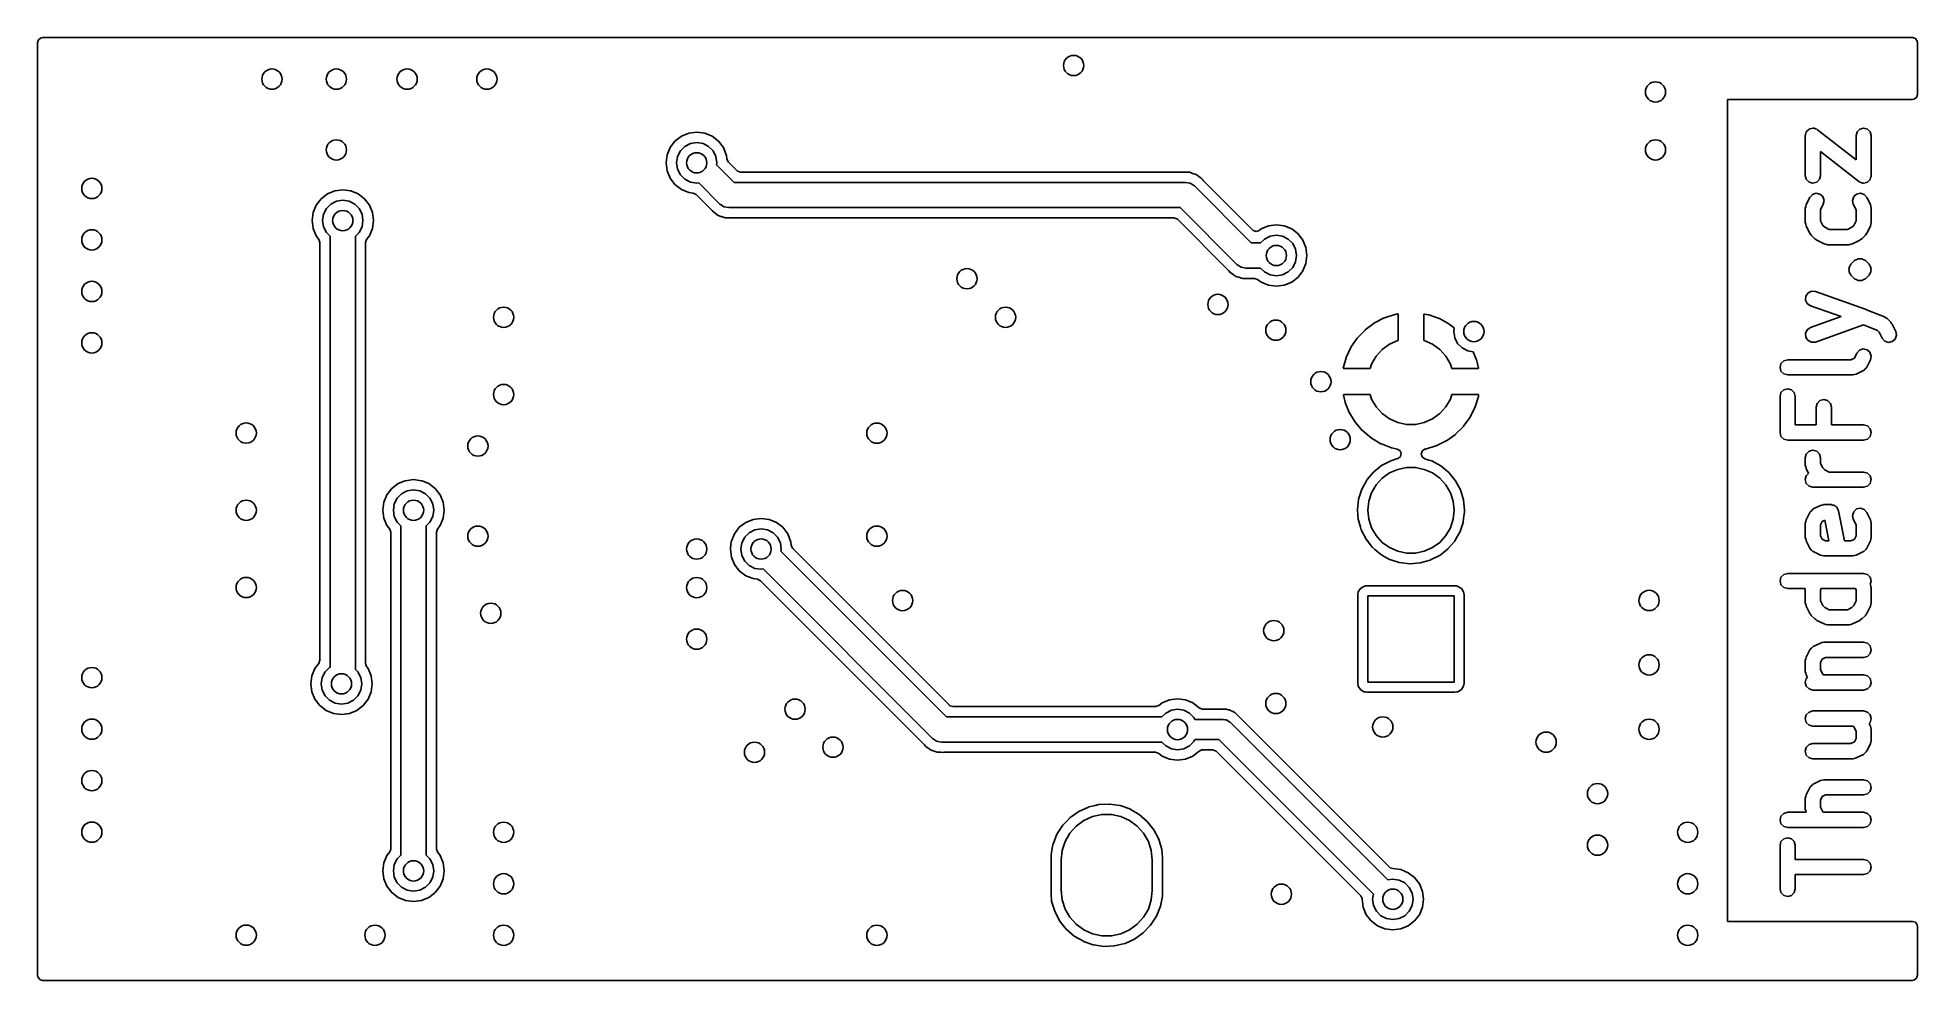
# Model space of a CAD drawing. Extents: x -0.61 to 0.85, y -0.19 to 0.55.
import ezdxf

# ---------------------------------------------------------------- set-up
doc = ezdxf.new("R2010")
doc.units = 0
doc.header["$MEASUREMENT"] = 0
doc.layers.add('BLACK', color=7, linetype='CONTINUOUS')

msp = doc.modelspace()

# ---------------------------------------------------------------- linework, layer by layer
at = {"layer": 'BLACK', "linetype": 'CONTINUOUS'}
for p, q in [((-0.6121, 0.5433), (-0.6114, 0.5456)), ((-0.6121, -0.1811), (-0.6121, 0.5433)), ((-0.6114, 0.5456), (-0.6094, 0.5471)), ((-0.6094, 0.5471), (-0.6082, 0.5472)), ((-0.6082, 0.5472), (0.8446, 0.5472)), ((0.8446, 0.5472), (0.8469, 0.5465)), ((0.8469, 0.5465), (0.8483, 0.5445)), ((0.8483, 0.5445), (0.8485, 0.5433)), ((0.8485, 0.5433), (0.8485, 0.5031)), ((0.8446, 0.4992), (0.701, 0.4992)), ((0.701, 0.4992), (0.701, -0.1392)), ((0.8458, 0.4994), (0.8446, 0.4992)), ((0.8478, 0.5008), (0.8458, 0.4994)), ((0.8485, 0.5031), (0.8478, 0.5008)), ((-0.1119, 0.4707), (-0.1169, 0.4669)), ((-0.1062, 0.473), (-0.1119, 0.4707)), ((-0.1, 0.4738), (-0.1062, 0.473)), ((-0.0938, 0.473), (-0.1, 0.4738)), ((-0.0881, 0.4707), (-0.0938, 0.473)), ((-0.0831, 0.4669), (-0.0881, 0.4707)), ((0.7614, 0.4711), (0.7616, 0.4715)), ((0.7614, 0.4401), (0.7614, 0.4711)), ((0.7615, 0.4719), (0.7619, 0.4729)), ((0.7616, 0.4715), (0.7615, 0.4719)), ((0.7619, 0.4729), (0.7622, 0.474)), ((0.7622, 0.474), (0.7625, 0.4743)), ((0.7625, 0.4743), (0.7627, 0.4747)), ((0.7627, 0.4747), (0.7636, 0.4754)), ((0.7636, 0.4754), (0.7644, 0.4762)), ((0.7644, 0.4762), (0.7648, 0.4763)), ((0.7648, 0.4763), (0.7651, 0.4765)), ((0.7651, 0.4765), (0.7663, 0.4767)), ((0.7663, 0.4767), (0.7673, 0.477)), ((0.7673, 0.477), (0.7678, 0.4769)), ((0.7678, 0.4769), (0.7682, 0.4769)), ((0.7682, 0.4769), (0.7692, 0.4765)), ((0.7692, 0.4765), (0.7703, 0.4762)), ((0.7703, 0.4762), (0.7706, 0.4759)), ((0.7706, 0.4759), (0.771, 0.4757)), ((0.771, 0.4757), (0.8008, 0.4523)), ((0.8008, 0.4711), (0.8016, 0.474)), ((0.8008, 0.4523), (0.8008, 0.4711)), ((0.8016, 0.474), (0.8038, 0.4762)), ((0.8038, 0.4762), (0.8067, 0.477)), ((0.8067, 0.477), (0.8097, 0.4762)), ((0.8097, 0.4762), (0.8118, 0.474)), ((0.8118, 0.474), (0.8126, 0.4711)), ((0.8126, 0.4711), (0.8126, 0.4401)), ((-0.123, 0.4562), (-0.1238, 0.45)), ((-0.1207, 0.4619), (-0.123, 0.4562)), ((-0.1169, 0.4669), (-0.1207, 0.4619)), ((-0.1157, 0.45), (-0.115, 0.4549)), ((-0.115, 0.4549), (-0.1127, 0.4593)), ((-0.1127, 0.4593), (-0.1093, 0.4627)), ((-0.1093, 0.4627), (-0.1049, 0.465)), ((-0.1049, 0.465), (-0.1, 0.4657)), ((-0.1, 0.4657), (-0.0951, 0.465)), ((-0.0951, 0.465), (-0.0907, 0.4627)), ((-0.0907, 0.4627), (-0.0873, 0.4593)), ((-0.0873, 0.4593), (-0.085, 0.4549)), ((-0.085, 0.4549), (-0.0843, 0.45)), ((-0.0793, 0.4619), (-0.0831, 0.4669)), ((-0.077, 0.4562), (-0.0793, 0.4619)), ((-0.0769, 0.4559), (-0.077, 0.4562)), ((-0.0765, 0.4527), (-0.0769, 0.4559)), ((0.8031, 0.4355), (0.7733, 0.4589)), ((0.7733, 0.4589), (0.7733, 0.4401)), ((-0.1238, 0.45), (-0.123, 0.4438)), ((-0.123, 0.4438), (-0.1207, 0.4381)), ((-0.115, 0.4451), (-0.1157, 0.45)), ((-0.1127, 0.4407), (-0.115, 0.4451)), ((-0.1093, 0.4373), (-0.1127, 0.4407)), ((-0.0843, 0.45), (-0.0845, 0.4484)), ((-0.0845, 0.4484), (-0.0709, 0.4348)), ((-0.0754, 0.4505), (-0.0765, 0.4527)), ((-0.0688, 0.4439), (-0.0754, 0.4505)), ((-0.0683, 0.4435), (-0.0688, 0.4439)), ((-0.066, 0.4427), (-0.0683, 0.4435)), ((0.2771, 0.4427), (-0.066, 0.4427)), ((0.2775, 0.4428), (0.2771, 0.4427)), ((0.2778, 0.4428), (0.2775, 0.4428)), ((0.278, 0.4428), (0.2778, 0.4428)), ((0.28, 0.4427), (0.278, 0.4428)), ((0.278, 0.4428), (0.278, 0.4428)), ((0.2802, 0.4427), (0.28, 0.4427)), ((0.2823, 0.4427), (0.2802, 0.4427)), ((0.2825, 0.4427), (0.2823, 0.4427)), ((0.2827, 0.4426), (0.2825, 0.4427)), ((0.2828, 0.4426), (0.2827, 0.4426)), ((0.2831, 0.4426), (0.2828, 0.4426)), ((0.2853, 0.4418), (0.2831, 0.4426)), ((0.2854, 0.4418), (0.2853, 0.4418)), ((0.2865, 0.4414), (0.2854, 0.4418)), ((0.2873, 0.4412), (0.2865, 0.4414)), ((0.2876, 0.4411), (0.2873, 0.4412)), ((0.2873, 0.4412), (0.2873, 0.4412)), ((0.2878, 0.4409), (0.2876, 0.4411)), ((0.2881, 0.4409), (0.2878, 0.4409)), ((0.2884, 0.4407), (0.2881, 0.4409)), ((0.29, 0.4395), (0.2884, 0.4407)), ((0.2884, 0.4407), (0.2884, 0.4407)), ((0.2901, 0.4394), (0.29, 0.4395)), ((0.292, 0.4381), (0.2901, 0.4394)), ((0.7622, 0.4372), (0.7614, 0.4401)), ((0.7733, 0.4401), (0.7725, 0.4372)), ((0.8121, 0.4383), (0.8118, 0.4372)), ((0.8126, 0.4393), (0.8121, 0.4383)), ((0.8126, 0.4401), (0.8125, 0.4397)), ((0.8125, 0.4397), (0.8126, 0.4393)), ((-0.3869, 0.4258), (-0.3919, 0.422)), ((-0.3812, 0.4281), (-0.3869, 0.4258)), ((-0.375, 0.429), (-0.3812, 0.4281)), ((-0.3688, 0.4281), (-0.375, 0.429)), ((-0.3631, 0.4258), (-0.3688, 0.4281)), ((-0.3581, 0.422), (-0.3631, 0.4258)), ((-0.1207, 0.4381), (-0.1169, 0.4331)), ((-0.1169, 0.4331), (-0.1119, 0.4293)), ((-0.1119, 0.4293), (-0.1062, 0.427)), ((-0.1049, 0.435), (-0.1093, 0.4373)), ((-0.1062, 0.427), (-0.1027, 0.4265)), ((-0.1, 0.4343), (-0.1049, 0.435)), ((-0.1027, 0.4265), (-0.1005, 0.4254)), ((-0.1005, 0.4254), (-0.0884, 0.4134)), ((-0.0984, 0.4345), (-0.1, 0.4343)), ((-0.082, 0.418), (-0.0984, 0.4345)), ((-0.0709, 0.4348), (0.2797, 0.4348)), ((0.2797, 0.4348), (0.2835, 0.4341)), ((0.2835, 0.4341), (0.2867, 0.432)), ((0.2867, 0.432), (0.3308, 0.3878)), ((0.2922, 0.4378), (0.292, 0.4381)), ((0.2929, 0.437), (0.2922, 0.4378)), ((0.2932, 0.4366), (0.2929, 0.437)), ((0.3319, 0.3979), (0.2932, 0.4366)), ((0.7644, 0.435), (0.7622, 0.4372)), ((0.7673, 0.4342), (0.7644, 0.435)), ((0.7649, 0.4231), (0.7669, 0.4254)), ((0.7669, 0.4254), (0.7698, 0.4263)), ((0.7703, 0.435), (0.7673, 0.4342)), ((0.7698, 0.4263), (0.7728, 0.4257)), ((0.7725, 0.4372), (0.7703, 0.435)), ((0.7728, 0.4257), (0.7751, 0.4237)), ((0.7751, 0.4237), (0.7761, 0.4208)), ((0.798, 0.4208), (0.799, 0.4237)), ((0.799, 0.4237), (0.8013, 0.4257)), ((0.8013, 0.4257), (0.8043, 0.4263)), ((0.8035, 0.4353), (0.8031, 0.4355)), ((0.8038, 0.435), (0.8035, 0.4353)), ((0.8048, 0.4347), (0.8038, 0.435)), ((0.8043, 0.4263), (0.8072, 0.4254)), ((0.8059, 0.4343), (0.8048, 0.4347)), ((0.8063, 0.4343), (0.8059, 0.4343)), ((0.8067, 0.4342), (0.8063, 0.4343)), ((0.8078, 0.4345), (0.8067, 0.4342)), ((0.8072, 0.4254), (0.8092, 0.4231)), ((0.8089, 0.4346), (0.8078, 0.4345)), ((0.8093, 0.4349), (0.8089, 0.4346)), ((0.8097, 0.435), (0.8093, 0.4349)), ((0.8105, 0.4358), (0.8097, 0.435)), ((0.8114, 0.4365), (0.8105, 0.4358)), ((0.8115, 0.4369), (0.8114, 0.4365)), ((0.8118, 0.4372), (0.8115, 0.4369)), ((-0.398, 0.4113), (-0.3988, 0.4051)), ((-0.3957, 0.417), (-0.398, 0.4113)), ((-0.3919, 0.422), (-0.3957, 0.417)), ((-0.3907, 0.4051), (-0.39, 0.41)), ((-0.39, 0.41), (-0.3877, 0.4144)), ((-0.3877, 0.4144), (-0.3843, 0.4179)), ((-0.3843, 0.4179), (-0.3799, 0.4201)), ((-0.3799, 0.4201), (-0.375, 0.4209)), ((-0.375, 0.4209), (-0.3701, 0.4201)), ((-0.3701, 0.4201), (-0.3657, 0.4179)), ((-0.3657, 0.4179), (-0.3623, 0.4144)), ((-0.3623, 0.4144), (-0.36, 0.41)), ((-0.36, 0.41), (-0.3593, 0.4051)), ((-0.3543, 0.417), (-0.3581, 0.422)), ((-0.352, 0.4113), (-0.3543, 0.417)), ((-0.3512, 0.4051), (-0.352, 0.4113)), ((-0.0884, 0.4134), (-0.0881, 0.413)), ((-0.0881, 0.413), (-0.0873, 0.4119)), ((-0.0873, 0.4119), (-0.087, 0.4118)), ((-0.087, 0.4118), (-0.087, 0.4118)), ((-0.087, 0.4118), (-0.0854, 0.4106)), ((-0.0854, 0.4106), (-0.0853, 0.4105)), ((-0.0853, 0.4105), (-0.0834, 0.4091)), ((-0.0834, 0.4091), (-0.0831, 0.4091)), ((-0.0831, 0.4091), (-0.0829, 0.4089)), ((-0.081, 0.4174), (-0.082, 0.418)), ((-0.082, 0.418), (-0.082, 0.418)), ((-0.0788, 0.4159), (-0.081, 0.4174)), ((-0.075, 0.4152), (-0.0788, 0.4159)), ((0.2756, 0.4152), (-0.075, 0.4152)), ((-0.075, 0.4152), (-0.075, 0.4152)), ((0.3198, 0.371), (0.2756, 0.4152)), ((0.7614, 0.4148), (0.7618, 0.4161)), ((0.7614, 0.4036), (0.7614, 0.4148)), ((0.7618, 0.4161), (0.7621, 0.4175)), ((0.7621, 0.4175), (0.7649, 0.4231)), ((0.7754, 0.4178), (0.7733, 0.4134)), ((0.7733, 0.4134), (0.7733, 0.405)), ((0.7761, 0.4208), (0.7754, 0.4178)), ((0.7986, 0.4178), (0.798, 0.4208)), ((0.8008, 0.4134), (0.7986, 0.4178)), ((0.8008, 0.405), (0.8008, 0.4134)), ((0.8092, 0.4231), (0.812, 0.4175)), ((0.812, 0.4175), (0.8123, 0.4161)), ((0.8123, 0.4161), (0.8126, 0.4148)), ((0.8126, 0.4148), (0.8126, 0.4036)), ((-0.3988, 0.4051), (-0.398, 0.3989)), ((-0.398, 0.3989), (-0.3957, 0.3932)), ((-0.39, 0.4002), (-0.3907, 0.4051)), ((-0.3877, 0.3959), (-0.39, 0.4002)), ((-0.3848, 0.393), (-0.3877, 0.3959)), ((-0.3623, 0.3959), (-0.3652, 0.393)), ((-0.36, 0.4002), (-0.3623, 0.3959)), ((-0.3593, 0.4051), (-0.36, 0.4002)), ((-0.3543, 0.3932), (-0.352, 0.3989)), ((-0.352, 0.3989), (-0.3512, 0.4051)), ((-0.0829, 0.4089), (-0.0826, 0.4088)), ((-0.0826, 0.4088), (-0.0826, 0.4088)), ((-0.0826, 0.4088), (-0.0814, 0.4084)), ((-0.0814, 0.4084), (-0.0807, 0.4082)), ((-0.0807, 0.4082), (-0.0806, 0.4082)), ((-0.0806, 0.4082), (-0.0786, 0.4075)), ((-0.0786, 0.4075), (-0.0786, 0.4075)), ((-0.0786, 0.4075), (-0.0784, 0.4074)), ((-0.0784, 0.4074), (-0.0781, 0.4074)), ((-0.0781, 0.4074), (-0.078, 0.4074)), ((-0.078, 0.4074), (-0.0778, 0.4073)), ((-0.0778, 0.4073), (-0.0775, 0.4073)), ((-0.0775, 0.4073), (-0.0755, 0.4073)), ((-0.0755, 0.4073), (-0.0753, 0.4073)), ((-0.0753, 0.4073), (-0.073, 0.4072)), ((-0.073, 0.4072), (-0.0728, 0.4072)), ((-0.0728, 0.4072), (-0.0724, 0.4073)), ((-0.0724, 0.4073), (0.2708, 0.4073)), ((0.2708, 0.4073), (0.2731, 0.4065)), ((0.2731, 0.4065), (0.2735, 0.4061)), ((0.2735, 0.4061), (0.3133, 0.3663)), ((0.3325, 0.3974), (0.3319, 0.3979)), ((0.3348, 0.3967), (0.3325, 0.3974)), ((0.3371, 0.3975), (0.3348, 0.3967)), ((0.3383, 0.3984), (0.3371, 0.3975)), ((0.3385, 0.3986), (0.3383, 0.3984)), ((0.3383, 0.3984), (0.3383, 0.3984)), ((0.3442, 0.401), (0.3385, 0.3986)), ((0.3504, 0.4018), (0.3442, 0.401)), ((0.3566, 0.401), (0.3504, 0.4018)), ((0.3623, 0.3986), (0.3566, 0.401)), ((0.3673, 0.3948), (0.3623, 0.3986)), ((0.371, 0.3899), (0.3673, 0.3948)), ((0.7618, 0.4023), (0.7614, 0.4036)), ((0.7621, 0.4009), (0.7618, 0.4023)), ((0.7649, 0.3953), (0.7621, 0.4009)), ((0.7655, 0.3946), (0.7649, 0.3953)), ((0.766, 0.3938), (0.7655, 0.3946)), ((0.7733, 0.405), (0.775, 0.4014)), ((0.775, 0.4014), (0.7765, 0.4)), ((0.7765, 0.4), (0.78, 0.3982)), ((0.78, 0.3982), (0.7941, 0.3982)), ((0.7941, 0.3982), (0.7976, 0.4)), ((0.7976, 0.4), (0.7991, 0.4014)), ((0.7991, 0.4014), (0.8008, 0.405)), ((0.8086, 0.3946), (0.8081, 0.3938)), ((0.8092, 0.3953), (0.8086, 0.3946)), ((0.812, 0.4009), (0.8092, 0.3953)), ((0.8123, 0.4023), (0.812, 0.4009)), ((0.8126, 0.4036), (0.8123, 0.4023)), ((-0.3957, 0.3932), (-0.3955, 0.393)), ((-0.3955, 0.393), (-0.3935, 0.3904)), ((-0.3935, 0.3904), (-0.3927, 0.3881)), ((-0.3927, 0.3881), (-0.3927, 0.0636)), ((-0.3848, 0.0582), (-0.3848, 0.393)), ((-0.3652, 0.393), (-0.3652, 0.0564)), ((-0.3573, 0.3881), (-0.3565, 0.3904)), ((-0.3573, 0.061), (-0.3573, 0.3881)), ((-0.3565, 0.3904), (-0.3545, 0.393)), ((-0.3545, 0.393), (-0.3543, 0.3932)), ((0.3308, 0.3878), (0.3382, 0.3878)), ((0.3382, 0.3878), (0.3411, 0.3907)), ((0.3411, 0.3907), (0.3455, 0.3929)), ((0.3455, 0.3929), (0.3504, 0.3937)), ((0.3504, 0.3937), (0.3553, 0.3929)), ((0.3553, 0.3929), (0.3597, 0.3907)), ((0.3597, 0.3907), (0.3631, 0.3872)), ((0.3631, 0.3872), (0.3654, 0.3828)), ((0.3654, 0.3828), (0.3661, 0.378)), ((0.3734, 0.3841), (0.371, 0.3899)), ((0.3742, 0.378), (0.3734, 0.3841)), ((0.7688, 0.391), (0.766, 0.3938)), ((0.7696, 0.3905), (0.7688, 0.391)), ((0.7703, 0.3898), (0.7696, 0.3905)), ((0.776, 0.387), (0.7703, 0.3898)), ((0.7773, 0.3868), (0.776, 0.387)), ((0.7786, 0.3864), (0.7773, 0.3868)), ((0.7955, 0.3864), (0.7786, 0.3864)), ((0.7968, 0.3868), (0.7955, 0.3864)), ((0.7981, 0.387), (0.7968, 0.3868)), ((0.8037, 0.3898), (0.7981, 0.387)), ((0.8044, 0.3905), (0.8037, 0.3898)), ((0.8053, 0.391), (0.8044, 0.3905)), ((0.8081, 0.3938), (0.8053, 0.391)), ((0.3133, 0.3663), (0.3136, 0.366)), ((0.3136, 0.366), (0.3145, 0.3649)), ((0.323, 0.3689), (0.3198, 0.371)), ((0.3268, 0.3681), (0.323, 0.3689)), ((0.3382, 0.3681), (0.3268, 0.3681)), ((0.3411, 0.3652), (0.3382, 0.3681)), ((0.3455, 0.363), (0.3411, 0.3652)), ((0.3597, 0.3652), (0.3553, 0.363)), ((0.3631, 0.3687), (0.3597, 0.3652)), ((0.3654, 0.3731), (0.3631, 0.3687)), ((0.3661, 0.378), (0.3654, 0.3731)), ((0.3673, 0.3611), (0.371, 0.366)), ((0.371, 0.366), (0.3734, 0.3718)), ((0.3734, 0.3718), (0.3742, 0.378)), ((0.7952, 0.367), (0.7954, 0.3678)), ((0.7954, 0.3663), (0.7952, 0.367)), ((0.7954, 0.3685), (0.7958, 0.3692)), ((0.7954, 0.3678), (0.7954, 0.3685)), ((0.7954, 0.3655), (0.7954, 0.3663)), ((0.7956, 0.3651), (0.7954, 0.3655)), ((0.7958, 0.3692), (0.796, 0.37)), ((0.796, 0.37), (0.7965, 0.3705)), ((0.7965, 0.3705), (0.7969, 0.3712)), ((0.7969, 0.3712), (0.7997, 0.374)), ((0.7997, 0.374), (0.8014, 0.375)), ((0.7997, 0.374), (0.7997, 0.374)), ((0.7997, 0.374), (0.7997, 0.374)), ((0.8014, 0.375), (0.8024, 0.3755)), ((0.8024, 0.3755), (0.8054, 0.3755)), ((0.8054, 0.3755), (0.807, 0.3746)), ((0.807, 0.3746), (0.8081, 0.374)), ((0.8081, 0.374), (0.8081, 0.374)), ((0.8081, 0.374), (0.8081, 0.374)), ((0.8081, 0.374), (0.8109, 0.3712)), ((0.8109, 0.3712), (0.8113, 0.3705)), ((0.8113, 0.3705), (0.8118, 0.37)), ((0.8118, 0.37), (0.812, 0.3692)), ((0.812, 0.3692), (0.8124, 0.3685)), ((0.8124, 0.3655), (0.8122, 0.3651)), ((0.8124, 0.3685), (0.8124, 0.3678)), ((0.8124, 0.3678), (0.8126, 0.367)), ((0.8126, 0.367), (0.8124, 0.3663)), ((0.8124, 0.3663), (0.8124, 0.3655)), ((0.3145, 0.3649), (0.3147, 0.3647)), ((0.3147, 0.3647), (0.3164, 0.3636)), ((0.3164, 0.3636), (0.3165, 0.3635)), ((0.3165, 0.3635), (0.3181, 0.3623)), ((0.3181, 0.3623), (0.3181, 0.3623)), ((0.3181, 0.3623), (0.3184, 0.3621)), ((0.3184, 0.3621), (0.3186, 0.362)), ((0.3186, 0.362), (0.3189, 0.3618)), ((0.3189, 0.3618), (0.3192, 0.3618)), ((0.3192, 0.3618), (0.3192, 0.3618)), ((0.3192, 0.3618), (0.32, 0.3615)), ((0.32, 0.3615), (0.3211, 0.3611)), ((0.3211, 0.3611), (0.3212, 0.3611)), ((0.3212, 0.3611), (0.3234, 0.3603)), ((0.3234, 0.3603), (0.3236, 0.3603)), ((0.3236, 0.3603), (0.3238, 0.3603)), ((0.3238, 0.3603), (0.324, 0.3602)), ((0.324, 0.3602), (0.3242, 0.3602)), ((0.3242, 0.3602), (0.3263, 0.3602)), ((0.3263, 0.3602), (0.3265, 0.3602)), ((0.3265, 0.3602), (0.3287, 0.3601)), ((0.3287, 0.3601), (0.329, 0.3602)), ((0.329, 0.3602), (0.3294, 0.3602)), ((0.3294, 0.3602), (0.3333, 0.3602)), ((0.3333, 0.3602), (0.3357, 0.3594)), ((0.3357, 0.3594), (0.3385, 0.3573)), ((0.3385, 0.3573), (0.3442, 0.3549)), ((0.3442, 0.3549), (0.3504, 0.3541)), ((0.3504, 0.3622), (0.3455, 0.363)), ((0.3553, 0.363), (0.3504, 0.3622)), ((0.3504, 0.3541), (0.3566, 0.3549)), ((0.3566, 0.3549), (0.3623, 0.3573)), ((0.3623, 0.3573), (0.3673, 0.3611)), ((0.7958, 0.3648), (0.7956, 0.3651)), ((0.796, 0.3641), (0.7958, 0.3648)), ((0.7965, 0.3635), (0.796, 0.3641)), ((0.7969, 0.3628), (0.7965, 0.3635)), ((0.7997, 0.36), (0.7969, 0.3628)), ((0.8008, 0.3594), (0.7997, 0.36)), ((0.8024, 0.3585), (0.8008, 0.3594)), ((0.8054, 0.3585), (0.8024, 0.3585)), ((0.808, 0.36), (0.8054, 0.3585)), ((0.8081, 0.36), (0.808, 0.36)), ((0.8109, 0.3628), (0.8081, 0.36)), ((0.8113, 0.3635), (0.8109, 0.3628)), ((0.8109, 0.3628), (0.8109, 0.3628)), ((0.8118, 0.3641), (0.8113, 0.3635)), ((0.812, 0.3648), (0.8118, 0.3641)), ((0.8122, 0.3651), (0.812, 0.3648)), ((0.7615, 0.3434), (0.7618, 0.3465)), ((0.7628, 0.3407), (0.7615, 0.3434)), ((0.7618, 0.3465), (0.7635, 0.349)), ((0.7654, 0.3389), (0.7628, 0.3407)), ((0.7635, 0.349), (0.7663, 0.3503)), ((0.7892, 0.3305), (0.7654, 0.3389)), ((0.7663, 0.3503), (0.7693, 0.3501)), ((0.7693, 0.3501), (0.8087, 0.336)), ((0.8087, 0.336), (0.8088, 0.3359)), ((0.8088, 0.3359), (0.8089, 0.3359)), ((0.4263, 0.3254), (0.4195, 0.3203)), ((0.4266, 0.3256), (0.4263, 0.3254)), ((0.4341, 0.3295), (0.4266, 0.3256)), ((0.4344, 0.3296), (0.4341, 0.3295)), ((0.4424, 0.3323), (0.4344, 0.3296)), ((0.4427, 0.3323), (0.4424, 0.3323)), ((0.4445, 0.3326), (0.4427, 0.3323)), ((0.4448, 0.3326), (0.4445, 0.3326)), ((0.445, 0.3321), (0.4448, 0.3326)), ((0.4448, 0.3326), (0.4448, 0.3326)), ((0.445, 0.312), (0.445, 0.3321)), ((0.4651, 0.3324), (0.465, 0.3322)), ((0.465, 0.3322), (0.465, 0.312)), ((0.4651, 0.3325), (0.4651, 0.3324)), ((0.4656, 0.3325), (0.4651, 0.3325)), ((0.4685, 0.332), (0.4656, 0.3325)), ((0.4689, 0.3319), (0.4685, 0.332)), ((0.4768, 0.3291), (0.4689, 0.3319)), ((0.4771, 0.329), (0.4768, 0.3291)), ((0.4845, 0.3249), (0.4771, 0.329)), ((0.4848, 0.3247), (0.4845, 0.3249)), ((0.4886, 0.3217), (0.4848, 0.3247)), ((0.4882, 0.3189), (0.4886, 0.3217)), ((0.7628, 0.3202), (0.7654, 0.322)), ((0.7654, 0.322), (0.7892, 0.3305)), ((0.8066, 0.3241), (0.7693, 0.3108)), ((0.8175, 0.3198), (0.8066, 0.3241)), ((0.8089, 0.3359), (0.823, 0.3303)), ((0.823, 0.3303), (0.8239, 0.3296)), ((0.8239, 0.3296), (0.825, 0.329)), ((0.825, 0.329), (0.8278, 0.3262)), ((0.8278, 0.3262), (0.8282, 0.3254)), ((0.8282, 0.3254), (0.8289, 0.3247)), ((0.8289, 0.3247), (0.8317, 0.319)), ((0.4084, 0.3067), (0.4083, 0.3065)), ((0.4132, 0.3137), (0.4084, 0.3067)), ((0.4134, 0.314), (0.4132, 0.3137)), ((0.4193, 0.3201), (0.4134, 0.314)), ((0.4195, 0.3203), (0.4193, 0.3201)), ((0.4326, 0.305), (0.4383, 0.3091)), ((0.4383, 0.3091), (0.4447, 0.3119)), ((0.4447, 0.3119), (0.445, 0.312)), ((0.465, 0.312), (0.4653, 0.3119)), ((0.4653, 0.3119), (0.4717, 0.3091)), ((0.4717, 0.3091), (0.4774, 0.305)), ((0.489, 0.314), (0.4882, 0.3189)), ((0.4912, 0.3096), (0.489, 0.314)), ((0.4947, 0.3062), (0.4912, 0.3096)), ((0.7615, 0.3175), (0.7628, 0.3202)), ((0.7618, 0.3144), (0.7615, 0.3175)), ((0.7635, 0.3119), (0.7618, 0.3144)), ((0.7663, 0.3106), (0.7635, 0.3119)), ((0.7693, 0.3108), (0.7663, 0.3106)), ((0.8187, 0.3185), (0.8175, 0.3198)), ((0.8211, 0.3137), (0.8187, 0.3185)), ((0.8231, 0.3115), (0.8211, 0.3137)), ((0.826, 0.3105), (0.8231, 0.3115)), ((0.829, 0.3111), (0.826, 0.3105)), ((0.8313, 0.3131), (0.829, 0.3111)), ((0.8323, 0.316), (0.8313, 0.3131)), ((0.8317, 0.319), (0.8323, 0.316)), ((0.4046, 0.2985), (0.4024, 0.2905)), ((0.4047, 0.2988), (0.4046, 0.2985)), ((0.4083, 0.3065), (0.4047, 0.2988)), ((0.4233, 0.2901), (0.4244, 0.2937)), ((0.4244, 0.2937), (0.4279, 0.2998)), ((0.4279, 0.2998), (0.4326, 0.305)), ((0.4774, 0.305), (0.4821, 0.2998)), ((0.4821, 0.2998), (0.4856, 0.2937)), ((0.4856, 0.2937), (0.4867, 0.2901)), ((0.4991, 0.3039), (0.4947, 0.3062)), ((0.5032, 0.3033), (0.4991, 0.3039)), ((0.5057, 0.2975), (0.5032, 0.3033)), ((0.5058, 0.2972), (0.5057, 0.2975)), ((0.5075, 0.2906), (0.5058, 0.2972)), ((0.7418, 0.2911), (0.7425, 0.294)), ((0.7425, 0.294), (0.7447, 0.2962)), ((0.7447, 0.2962), (0.7477, 0.297)), ((0.7477, 0.297), (0.7969, 0.297)), ((0.7969, 0.297), (0.7995, 0.2983)), ((0.7995, 0.2983), (0.8014, 0.3022)), ((0.8014, 0.3022), (0.8035, 0.3044)), ((0.8035, 0.3044), (0.8064, 0.3054)), ((0.8064, 0.3054), (0.8094, 0.3048)), ((0.812, 0.2969), (0.8092, 0.2913)), ((0.8094, 0.3048), (0.8116, 0.3028)), ((0.8116, 0.3028), (0.8126, 0.2999)), ((0.8126, 0.2999), (0.812, 0.2969)), ((0.4024, 0.2905), (0.4025, 0.2902)), ((0.4025, 0.2902), (0.4027, 0.2901)), ((0.4025, 0.2902), (0.4025, 0.2902)), ((0.4027, 0.2901), (0.4233, 0.2901)), ((0.4867, 0.2901), (0.507, 0.2901)), ((0.507, 0.2901), (0.5075, 0.2903)), ((0.5075, 0.2903), (0.5075, 0.2906)), ((0.7425, 0.2881), (0.7418, 0.2911)), ((0.7447, 0.286), (0.7425, 0.2881)), ((0.7477, 0.2852), (0.7447, 0.286)), ((0.7983, 0.2852), (0.7477, 0.2852)), ((0.7996, 0.2855), (0.7983, 0.2852)), ((0.8009, 0.2858), (0.7996, 0.2855)), ((0.8065, 0.2886), (0.8009, 0.2858)), ((0.8068, 0.2888), (0.8065, 0.2886)), ((0.8072, 0.289), (0.8068, 0.2888)), ((0.8079, 0.2899), (0.8072, 0.289)), ((0.8088, 0.2906), (0.8079, 0.2899)), ((0.8089, 0.291), (0.8088, 0.2906)), ((0.8092, 0.2913), (0.8089, 0.291)), ((0.4031, 0.2701), (0.4026, 0.27)), ((0.4026, 0.27), (0.4026, 0.2696)), ((0.4026, 0.2696), (0.4038, 0.2642)), ((0.4233, 0.2701), (0.4031, 0.2701)), ((0.4038, 0.2642), (0.4039, 0.2639)), ((0.4039, 0.2639), (0.4071, 0.2561)), ((0.4244, 0.2665), (0.4233, 0.2701)), ((0.4279, 0.2604), (0.4244, 0.2665)), ((0.4856, 0.2665), (0.4821, 0.2604)), ((0.4867, 0.2701), (0.4856, 0.2665)), ((0.5072, 0.2701), (0.4867, 0.2701)), ((0.5049, 0.2605), (0.5074, 0.2686)), ((0.5074, 0.2701), (0.5072, 0.2701)), ((0.5074, 0.27), (0.5074, 0.2701)), ((0.5075, 0.2695), (0.5074, 0.27)), ((0.5074, 0.2686), (0.5075, 0.2689)), ((0.5075, 0.2689), (0.5075, 0.2695)), ((0.7418, 0.2686), (0.7425, 0.2715)), ((0.7418, 0.2405), (0.7418, 0.2686)), ((0.7425, 0.2715), (0.7447, 0.2737)), ((0.7447, 0.2737), (0.7477, 0.2745)), ((0.7477, 0.2745), (0.7506, 0.2737)), ((0.7506, 0.2737), (0.7528, 0.2715)), ((0.7528, 0.2715), (0.7536, 0.2686)), ((0.7536, 0.2686), (0.7536, 0.2464)), ((0.7699, 0.2601), (0.7707, 0.2631)), ((0.7707, 0.2631), (0.7728, 0.2653)), ((0.7728, 0.2653), (0.7758, 0.2661)), ((0.7758, 0.2661), (0.7787, 0.2653)), ((0.7787, 0.2653), (0.7809, 0.2631)), ((0.7809, 0.2631), (0.7817, 0.2601)), ((0.4071, 0.2561), (0.4072, 0.2558)), ((0.4072, 0.2558), (0.4116, 0.2486)), ((0.4116, 0.2486), (0.4118, 0.2483)), ((0.4118, 0.2483), (0.4174, 0.2419)), ((0.4326, 0.2552), (0.4279, 0.2604)), ((0.4383, 0.2511), (0.4326, 0.2552)), ((0.4447, 0.2483), (0.4383, 0.2511)), ((0.4717, 0.2511), (0.4653, 0.2483)), ((0.4774, 0.2552), (0.4717, 0.2511)), ((0.4821, 0.2604), (0.4774, 0.2552)), ((0.4959, 0.2455), (0.5009, 0.2524)), ((0.5009, 0.2524), (0.5011, 0.2526)), ((0.5011, 0.2526), (0.5048, 0.2602)), ((0.5048, 0.2602), (0.5049, 0.2605)), ((0.7699, 0.2464), (0.7699, 0.2601)), ((0.7817, 0.2601), (0.7817, 0.2464)), ((0.4174, 0.2419), (0.4176, 0.2417)), ((0.4176, 0.2417), (0.4241, 0.2363)), ((0.4241, 0.2363), (0.4244, 0.2361)), ((0.4244, 0.2361), (0.4317, 0.2318)), ((0.4515, 0.2468), (0.4447, 0.2483)), ((0.4585, 0.2468), (0.4515, 0.2468)), ((0.4653, 0.2483), (0.4585, 0.2468)), ((0.4747, 0.2302), (0.4823, 0.234)), ((0.4823, 0.234), (0.4826, 0.2341)), ((0.4826, 0.2341), (0.4895, 0.239)), ((0.4895, 0.239), (0.4897, 0.2393)), ((0.4897, 0.2393), (0.4957, 0.2452)), ((0.4957, 0.2452), (0.4959, 0.2455)), ((0.7425, 0.2375), (0.7418, 0.2405)), ((0.7447, 0.2353), (0.7425, 0.2375)), ((0.7477, 0.2346), (0.7447, 0.2353)), ((0.8067, 0.2346), (0.7477, 0.2346)), ((0.7536, 0.2464), (0.7699, 0.2464)), ((0.7817, 0.2464), (0.8067, 0.2464)), ((0.8067, 0.2464), (0.8097, 0.2456)), ((0.8097, 0.2353), (0.8067, 0.2346)), ((0.8097, 0.2456), (0.8118, 0.2434)), ((0.8118, 0.2375), (0.8097, 0.2353)), ((0.8118, 0.2434), (0.8126, 0.2405)), ((0.8126, 0.2405), (0.8118, 0.2375)), ((0.4317, 0.2318), (0.432, 0.2317)), ((0.432, 0.2317), (0.4399, 0.2287)), ((0.4446, 0.2202), (0.4394, 0.2186)), ((0.4399, 0.2287), (0.4402, 0.2286)), ((0.4402, 0.2286), (0.4443, 0.2277)), ((0.4443, 0.2277), (0.4464, 0.2265)), ((0.4451, 0.2204), (0.4446, 0.2202)), ((0.4469, 0.222), (0.4451, 0.2204)), ((0.4464, 0.2265), (0.4474, 0.2244)), ((0.4474, 0.2244), (0.4469, 0.222)), ((0.463, 0.2238), (0.4637, 0.2261)), ((0.4637, 0.2215), (0.463, 0.2238)), ((0.4637, 0.2261), (0.4656, 0.2275)), ((0.4657, 0.2201), (0.4637, 0.2215)), ((0.4656, 0.2275), (0.4661, 0.2276)), ((0.469, 0.2191), (0.4657, 0.2201)), ((0.4661, 0.2276), (0.4663, 0.2277)), ((0.4663, 0.2277), (0.4744, 0.2301)), ((0.4744, 0.2301), (0.4747, 0.2302)), ((0.7614, 0.2208), (0.7622, 0.2237)), ((0.7614, 0.2152), (0.7614, 0.2208)), ((0.7622, 0.2237), (0.7644, 0.2259)), ((0.7644, 0.2259), (0.7673, 0.2267)), ((0.7673, 0.2267), (0.7703, 0.2259)), ((0.7703, 0.2259), (0.7725, 0.2237)), ((0.7725, 0.2237), (0.7733, 0.2208)), ((0.7733, 0.2208), (0.7733, 0.2165)), ((0.4258, 0.2097), (0.421, 0.204)), ((0.4259, 0.2098), (0.4258, 0.2097)), ((0.4258, 0.2097), (0.4258, 0.2097)), ((0.4261, 0.2099), (0.4259, 0.2098)), ((0.4321, 0.2148), (0.4261, 0.2099)), ((0.4261, 0.2099), (0.4261, 0.2099)), ((0.4279, 0.1998), (0.4326, 0.205)), ((0.4322, 0.2149), (0.4321, 0.2148)), ((0.4388, 0.2183), (0.4322, 0.2149)), ((0.4326, 0.205), (0.4383, 0.2091)), ((0.4383, 0.2091), (0.4447, 0.2119)), ((0.4393, 0.2186), (0.4388, 0.2183)), ((0.4394, 0.2186), (0.4393, 0.2186)), ((0.4393, 0.2186), (0.4393, 0.2186)), ((0.4447, 0.2119), (0.4515, 0.2134)), ((0.4515, 0.2134), (0.4585, 0.2134)), ((0.4585, 0.2134), (0.4653, 0.2119)), ((0.4653, 0.2119), (0.4717, 0.2091)), ((0.4711, 0.2184), (0.469, 0.2191)), ((0.4782, 0.2146), (0.4711, 0.2184)), ((0.4717, 0.2091), (0.4774, 0.205)), ((0.4774, 0.205), (0.4821, 0.1998)), ((0.4845, 0.2094), (0.4782, 0.2146)), ((0.4896, 0.2031), (0.4845, 0.2094)), ((0.7618, 0.2138), (0.7614, 0.2152)), ((0.7614, 0.2039), (0.7622, 0.2069)), ((0.7621, 0.2125), (0.7618, 0.2138)), ((0.764, 0.2086), (0.7621, 0.2125)), ((0.7622, 0.2069), (0.764, 0.2086)), ((0.7733, 0.2165), (0.775, 0.213)), ((0.775, 0.213), (0.7765, 0.2116)), ((0.7765, 0.2116), (0.78, 0.2098)), ((0.78, 0.2098), (0.8067, 0.2098)), ((0.8067, 0.2098), (0.8097, 0.209)), ((0.8097, 0.209), (0.8118, 0.2069)), ((0.8118, 0.2069), (0.8126, 0.2039)), ((-0.3407, 0.192), (-0.343, 0.1863)), ((-0.3369, 0.197), (-0.3407, 0.192)), ((-0.3319, 0.2008), (-0.3369, 0.197)), ((-0.3327, 0.1894), (-0.3293, 0.1929)), ((-0.3273, 0.2027), (-0.3319, 0.2008)), ((-0.3293, 0.1929), (-0.3249, 0.1951)), ((-0.3264, 0.2031), (-0.3273, 0.2027)), ((-0.3262, 0.2031), (-0.3264, 0.2031)), ((-0.32, 0.204), (-0.3262, 0.2031)), ((-0.3249, 0.1951), (-0.32, 0.1959)), ((-0.3138, 0.2031), (-0.32, 0.204)), ((-0.32, 0.1959), (-0.3151, 0.1951)), ((-0.3151, 0.1951), (-0.3107, 0.1929)), ((-0.3136, 0.2031), (-0.3138, 0.2031)), ((-0.3127, 0.2027), (-0.3136, 0.2031)), ((-0.3081, 0.2008), (-0.3127, 0.2027)), ((-0.3107, 0.1929), (-0.3073, 0.1894)), ((-0.3031, 0.197), (-0.3081, 0.2008)), ((-0.2993, 0.192), (-0.3031, 0.197)), ((-0.297, 0.1863), (-0.2993, 0.192)), ((0.4168, 0.1965), (0.4143, 0.1888)), ((0.4204, 0.2031), (0.4168, 0.1965)), ((0.4206, 0.2034), (0.4204, 0.2031)), ((0.4207, 0.2036), (0.4206, 0.2034)), ((0.4206, 0.2034), (0.4206, 0.2034)), ((0.421, 0.204), (0.4207, 0.2036)), ((0.4223, 0.1871), (0.4244, 0.1937)), ((0.4244, 0.1937), (0.4279, 0.1998)), ((0.4821, 0.1998), (0.4856, 0.1937)), ((0.4856, 0.1937), (0.4877, 0.1871)), ((0.4934, 0.196), (0.4896, 0.2031)), ((0.4958, 0.1882), (0.4934, 0.196)), ((0.7622, 0.201), (0.7614, 0.2039)), ((0.7644, 0.1988), (0.7622, 0.201)), ((0.7673, 0.198), (0.7644, 0.1988)), ((0.8067, 0.198), (0.7673, 0.198)), ((0.8097, 0.1988), (0.8067, 0.198)), ((0.8118, 0.201), (0.8097, 0.1988)), ((0.8126, 0.2039), (0.8118, 0.201)), ((-0.343, 0.1863), (-0.3438, 0.1801)), ((-0.3438, 0.1801), (-0.343, 0.1739)), ((-0.3357, 0.1801), (-0.335, 0.185)), ((-0.335, 0.1752), (-0.3357, 0.1801)), ((-0.335, 0.185), (-0.3327, 0.1894)), ((-0.3073, 0.1894), (-0.305, 0.185)), ((-0.305, 0.185), (-0.3043, 0.1801)), ((-0.3043, 0.1801), (-0.305, 0.1752)), ((-0.2962, 0.1801), (-0.297, 0.1863)), ((-0.297, 0.1739), (-0.2962, 0.1801)), ((0.414, 0.186), (0.4134, 0.1807)), ((0.4134, 0.1807), (0.4135, 0.1802)), ((0.4135, 0.1802), (0.4141, 0.1729)), ((0.4143, 0.1886), (0.414, 0.186)), ((0.4143, 0.1888), (0.4143, 0.1886)), ((0.4143, 0.1886), (0.4143, 0.1886)), ((0.4215, 0.1801), (0.4223, 0.1871)), ((0.4223, 0.1732), (0.4215, 0.1801)), ((0.4877, 0.1871), (0.4885, 0.1801)), ((0.4885, 0.1801), (0.4877, 0.1732)), ((0.4966, 0.1801), (0.4958, 0.1882)), ((0.4959, 0.1737), (0.4965, 0.1788)), ((0.4965, 0.179), (0.4966, 0.1801)), ((0.4965, 0.1788), (0.4965, 0.179)), ((0.7621, 0.1728), (0.7649, 0.1784)), ((0.7649, 0.1784), (0.7651, 0.1787)), ((0.7651, 0.1787), (0.7652, 0.179)), ((0.7652, 0.179), (0.7661, 0.1798)), ((0.7661, 0.1798), (0.7669, 0.1807)), ((0.7669, 0.1807), (0.7672, 0.1808)), ((0.7672, 0.1808), (0.7675, 0.1811)), ((0.7675, 0.1811), (0.7731, 0.1839)), ((0.7731, 0.1839), (0.7745, 0.1841)), ((0.7745, 0.1841), (0.7758, 0.1845)), ((0.7758, 0.1845), (0.7814, 0.1845)), ((0.7814, 0.1845), (0.7823, 0.1842)), ((0.7823, 0.1842), (0.7833, 0.1842)), ((0.7833, 0.1842), (0.7838, 0.1839)), ((0.7838, 0.1839), (0.7844, 0.1837)), ((0.7844, 0.1837), (0.785, 0.183)), ((0.785, 0.183), (0.7858, 0.1825)), ((0.7858, 0.1825), (0.7861, 0.182)), ((0.7861, 0.182), (0.7865, 0.1815)), ((0.7865, 0.1815), (0.7868, 0.1806)), ((0.7868, 0.1806), (0.7872, 0.1798)), ((0.7872, 0.1798), (0.7919, 0.1564)), ((0.798, 0.1761), (0.799, 0.179)), ((0.7986, 0.1731), (0.798, 0.1761)), ((0.799, 0.179), (0.8013, 0.1811)), ((0.8013, 0.1811), (0.8043, 0.1817)), ((0.8043, 0.1817), (0.8072, 0.1807)), ((0.8072, 0.1807), (0.8092, 0.1784)), ((0.8092, 0.1784), (0.812, 0.1728)), ((-0.343, 0.1739), (-0.3407, 0.1682)), ((-0.3407, 0.1682), (-0.3405, 0.168)), ((-0.3405, 0.168), (-0.3385, 0.1654)), ((-0.3385, 0.1654), (-0.3377, 0.1631)), ((-0.3377, 0.1631), (-0.3377, -0.083)), ((-0.3327, 0.1709), (-0.335, 0.1752)), ((-0.3298, 0.168), (-0.3327, 0.1709)), ((-0.3298, -0.0878), (-0.3298, 0.168)), ((-0.3073, 0.1709), (-0.3102, 0.168)), ((-0.3102, 0.168), (-0.3102, -0.0878)), ((-0.305, 0.1752), (-0.3073, 0.1709)), ((-0.3023, 0.1631), (-0.3015, 0.1654)), ((-0.3023, -0.083), (-0.3023, 0.1631)), ((-0.3015, 0.1654), (-0.2995, 0.168)), ((-0.2995, 0.168), (-0.2993, 0.1682)), ((-0.2993, 0.1682), (-0.297, 0.1739)), ((-0.0707, 0.1619), (-0.073, 0.1562)), ((-0.0669, 0.1669), (-0.0707, 0.1619)), ((-0.0619, 0.1707), (-0.0669, 0.1669)), ((-0.0627, 0.1593), (-0.0593, 0.1627)), ((-0.0562, 0.173), (-0.0619, 0.1707)), ((-0.0593, 0.1627), (-0.0549, 0.165)), ((-0.05, 0.1738), (-0.0562, 0.173)), ((-0.0549, 0.165), (-0.05, 0.1657)), ((-0.0438, 0.173), (-0.05, 0.1738)), ((-0.05, 0.1657), (-0.0451, 0.165)), ((-0.0451, 0.165), (-0.0407, 0.1627)), ((-0.0381, 0.1707), (-0.0438, 0.173)), ((-0.0407, 0.1627), (-0.0373, 0.1593)), ((-0.0331, 0.1669), (-0.0381, 0.1707)), ((-0.0293, 0.1619), (-0.0331, 0.1669)), ((-0.027, 0.1562), (-0.0293, 0.1619)), ((0.4141, 0.1729), (0.4141, 0.1726)), ((0.4141, 0.1726), (0.4142, 0.1724)), ((0.4142, 0.1724), (0.4142, 0.1724)), ((0.4142, 0.1724), (0.4158, 0.1669)), ((0.4158, 0.1669), (0.4164, 0.1648)), ((0.4164, 0.1648), (0.4201, 0.1576)), ((0.4244, 0.1665), (0.4223, 0.1732)), ((0.4279, 0.1604), (0.4244, 0.1665)), ((0.4856, 0.1665), (0.4821, 0.1604)), ((0.4877, 0.1732), (0.4856, 0.1665)), ((0.4897, 0.1575), (0.4929, 0.163)), ((0.4929, 0.163), (0.493, 0.1632)), ((0.4929, 0.163), (0.4929, 0.163)), ((0.493, 0.1632), (0.4934, 0.1644)), ((0.4934, 0.1644), (0.4955, 0.1707)), ((0.4955, 0.1709), (0.4959, 0.1737)), ((0.4955, 0.1707), (0.4955, 0.1709)), ((0.4955, 0.1707), (0.4955, 0.1707)), ((0.7614, 0.1702), (0.7618, 0.1715)), ((0.7614, 0.1589), (0.7614, 0.1702)), ((0.7618, 0.1715), (0.7621, 0.1728)), ((0.7746, 0.1714), (0.7733, 0.1688)), ((0.7733, 0.1688), (0.7733, 0.1603)), ((0.7766, 0.1724), (0.7746, 0.1714)), ((0.7798, 0.1564), (0.7766, 0.1724)), ((0.8008, 0.1688), (0.7986, 0.1731)), ((0.8008, 0.1603), (0.8008, 0.1688)), ((0.812, 0.1728), (0.8123, 0.1715)), ((0.8123, 0.1715), (0.8126, 0.1702)), ((0.8126, 0.1702), (0.8126, 0.1589)), ((-0.0731, 0.1559), (-0.0738, 0.1505)), ((-0.0738, 0.1505), (-0.0738, 0.15)), ((-0.0738, 0.15), (-0.073, 0.1438)), ((-0.073, 0.1562), (-0.0731, 0.1559)), ((-0.0657, 0.15), (-0.065, 0.1549)), ((-0.065, 0.1451), (-0.0657, 0.15)), ((-0.065, 0.1549), (-0.0627, 0.1593)), ((-0.0373, 0.1593), (-0.035, 0.1549)), ((-0.035, 0.1549), (-0.0343, 0.15)), ((-0.0343, 0.15), (-0.0345, 0.1484)), ((-0.0345, 0.1484), (0.0942, 0.0197)), ((-0.0269, 0.1559), (-0.027, 0.1562)), ((-0.0265, 0.1527), (-0.0269, 0.1559)), ((-0.0269, 0.1559), (-0.0269, 0.1559)), ((-0.0254, 0.1505), (-0.0265, 0.1527)), ((0.0964, 0.0287), (-0.0254, 0.1505)), ((0.4201, 0.1576), (0.4251, 0.1512)), ((0.4251, 0.1512), (0.4253, 0.1511)), ((0.4253, 0.1511), (0.4253, 0.1511)), ((0.4253, 0.1511), (0.4269, 0.1497)), ((0.4269, 0.1497), (0.4313, 0.146)), ((0.4326, 0.1552), (0.4279, 0.1604)), ((0.4383, 0.1511), (0.4326, 0.1552)), ((0.4447, 0.1483), (0.4383, 0.1511)), ((0.4515, 0.1468), (0.4447, 0.1483)), ((0.4585, 0.1468), (0.4515, 0.1468)), ((0.4653, 0.1483), (0.4585, 0.1468)), ((0.4717, 0.1511), (0.4653, 0.1483)), ((0.4774, 0.1552), (0.4717, 0.1511)), ((0.4773, 0.145), (0.4787, 0.1461)), ((0.4821, 0.1604), (0.4774, 0.1552)), ((0.4787, 0.1461), (0.4835, 0.1499)), ((0.4835, 0.1499), (0.4837, 0.15)), ((0.4835, 0.1499), (0.4835, 0.1499)), ((0.4837, 0.15), (0.4839, 0.1503)), ((0.4839, 0.1503), (0.486, 0.1527)), ((0.486, 0.1527), (0.489, 0.1562)), ((0.489, 0.1562), (0.4897, 0.1575)), ((0.7618, 0.1576), (0.7614, 0.1589)), ((0.7621, 0.1563), (0.7618, 0.1576)), ((0.7649, 0.1506), (0.7621, 0.1563)), ((0.7651, 0.1504), (0.7649, 0.1506)), ((0.7652, 0.15), (0.7651, 0.1504)), ((0.7661, 0.1492), (0.7652, 0.15)), ((0.7669, 0.1484), (0.7661, 0.1492)), ((0.7672, 0.1482), (0.7669, 0.1484)), ((0.7675, 0.148), (0.7672, 0.1482)), ((0.7731, 0.1452), (0.7675, 0.148)), ((0.7733, 0.1603), (0.7746, 0.1577)), ((0.7746, 0.1577), (0.7772, 0.1564)), ((0.7772, 0.1564), (0.7798, 0.1564)), ((0.7919, 0.1564), (0.7969, 0.1564)), ((0.7969, 0.1564), (0.7995, 0.1577)), ((0.7995, 0.1577), (0.8008, 0.1603)), ((0.8065, 0.148), (0.8009, 0.1452)), ((0.8068, 0.1482), (0.8065, 0.148)), ((0.8072, 0.1484), (0.8068, 0.1482)), ((0.8079, 0.1492), (0.8072, 0.1484)), ((0.8088, 0.15), (0.8079, 0.1492)), ((0.8089, 0.1504), (0.8088, 0.15)), ((0.8092, 0.1506), (0.8089, 0.1504)), ((0.812, 0.1563), (0.8092, 0.1506)), ((0.8123, 0.1576), (0.812, 0.1563)), ((0.8126, 0.1589), (0.8123, 0.1576)), ((-0.073, 0.1438), (-0.0707, 0.1381)), ((-0.0707, 0.1381), (-0.0669, 0.1331)), ((-0.0669, 0.1331), (-0.0619, 0.1293)), ((-0.0627, 0.1407), (-0.065, 0.1451)), ((-0.0593, 0.1373), (-0.0627, 0.1407)), ((-0.0549, 0.135), (-0.0593, 0.1373)), ((-0.05, 0.1343), (-0.0549, 0.135)), ((-0.0484, 0.1345), (-0.05, 0.1343)), ((0.0832, 0.0029), (-0.0484, 0.1345)), ((0.4313, 0.146), (0.4314, 0.1459)), ((0.4314, 0.1459), (0.4314, 0.1459)), ((0.4314, 0.1459), (0.433, 0.145)), ((0.433, 0.145), (0.4384, 0.142)), ((0.4384, 0.142), (0.4385, 0.142)), ((0.4385, 0.142), (0.4459, 0.1396)), ((0.4459, 0.1396), (0.4459, 0.1396)), ((0.4459, 0.1396), (0.4461, 0.1395)), ((0.4461, 0.1395), (0.4541, 0.1386)), ((0.4541, 0.1386), (0.4543, 0.1386)), ((0.4543, 0.1386), (0.457, 0.1388)), ((0.4543, 0.1386), (0.4543, 0.1386)), ((0.457, 0.1388), (0.4622, 0.1392)), ((0.4622, 0.1392), (0.47, 0.1414)), ((0.47, 0.1414), (0.4702, 0.1415)), ((0.4702, 0.1415), (0.4771, 0.1449)), ((0.4702, 0.1415), (0.4702, 0.1415)), ((0.4771, 0.1449), (0.4773, 0.145)), ((0.4771, 0.1449), (0.4771, 0.1449)), ((0.7745, 0.1449), (0.7731, 0.1452)), ((0.7758, 0.1446), (0.7745, 0.1449)), ((0.7983, 0.1446), (0.7758, 0.1446)), ((0.7996, 0.1449), (0.7983, 0.1446)), ((0.8009, 0.1452), (0.7996, 0.1449)), ((-0.0619, 0.1293), (-0.0562, 0.127)), ((-0.0562, 0.127), (-0.0527, 0.1265)), ((-0.0527, 0.1265), (-0.0505, 0.1254)), ((-0.0505, 0.1254), (0.0767, -0.0018)), ((0.4158, 0.1193), (0.4141, 0.1167)), ((0.4185, 0.121), (0.4158, 0.1193)), ((0.4188, 0.1211), (0.4185, 0.121)), ((0.4197, 0.1213), (0.4188, 0.1211)), ((0.4188, 0.1211), (0.4188, 0.1211)), ((0.4208, 0.1215), (0.4197, 0.1213)), ((0.4892, 0.1215), (0.4208, 0.1215)), ((0.4903, 0.1213), (0.4892, 0.1215)), ((0.4912, 0.1211), (0.4903, 0.1213)), ((0.4915, 0.121), (0.4912, 0.1211)), ((0.4912, 0.1211), (0.4912, 0.1211)), ((0.4942, 0.1193), (0.4915, 0.121)), ((0.4959, 0.1167), (0.4942, 0.1193)), ((0.7418, 0.1252), (0.7425, 0.1281)), ((0.7425, 0.1222), (0.7418, 0.1252)), ((0.7425, 0.1281), (0.7447, 0.1303)), ((0.7447, 0.12), (0.7425, 0.1222)), ((0.7447, 0.1303), (0.7477, 0.1311)), ((0.7477, 0.1193), (0.7447, 0.12)), ((0.7477, 0.1311), (0.8067, 0.1311)), ((0.7614, 0.1193), (0.7477, 0.1193)), ((0.7614, 0.1083), (0.7614, 0.1193)), ((0.7738, 0.1193), (0.7733, 0.1181)), ((0.7733, 0.1181), (0.7733, 0.1097)), ((0.8003, 0.1193), (0.7738, 0.1193)), ((0.8008, 0.1181), (0.8003, 0.1193)), ((0.8008, 0.1097), (0.8008, 0.1181)), ((0.8067, 0.1311), (0.8097, 0.1303)), ((0.8097, 0.1303), (0.8118, 0.1281)), ((0.8118, 0.1281), (0.8126, 0.1252)), ((0.8126, 0.1252), (0.8119, 0.1224)), ((0.8119, 0.1224), (0.812, 0.1222)), ((0.812, 0.1222), (0.8123, 0.1208)), ((0.8123, 0.1208), (0.8126, 0.1195)), ((0.8126, 0.1195), (0.8126, 0.1083)), ((0.4141, 0.1167), (0.4136, 0.1144)), ((0.4136, 0.1144), (0.4136, 0.0459)), ((0.4215, 0.0466), (0.4215, 0.1136)), ((0.4215, 0.1136), (0.4885, 0.1136)), ((0.4885, 0.1136), (0.4885, 0.0466)), ((0.4964, 0.1144), (0.4959, 0.1167)), ((0.4964, 0.0459), (0.4964, 0.1144)), ((0.7618, 0.107), (0.7614, 0.1083)), ((0.7621, 0.1056), (0.7618, 0.107)), ((0.7649, 0.1), (0.7621, 0.1056)), ((0.7733, 0.1097), (0.775, 0.1062)), ((0.775, 0.1062), (0.7765, 0.1047)), ((0.7765, 0.1047), (0.78, 0.1029)), ((0.78, 0.1029), (0.7941, 0.1029)), ((0.7941, 0.1029), (0.7976, 0.1047)), ((0.7976, 0.1047), (0.7991, 0.1062)), ((0.7991, 0.1062), (0.8008, 0.1097)), ((0.812, 0.1056), (0.8092, 0.1)), ((0.8123, 0.107), (0.812, 0.1056)), ((0.8126, 0.1083), (0.8123, 0.107)), ((0.7655, 0.0993), (0.7649, 0.1)), ((0.766, 0.0985), (0.7655, 0.0993)), ((0.7688, 0.0957), (0.766, 0.0985)), ((0.7696, 0.0952), (0.7688, 0.0957)), ((0.7703, 0.0946), (0.7696, 0.0952)), ((0.776, 0.0918), (0.7703, 0.0946)), ((0.7773, 0.0915), (0.776, 0.0918)), ((0.7786, 0.0911), (0.7773, 0.0915)), ((0.7955, 0.0911), (0.7786, 0.0911)), ((0.7968, 0.0915), (0.7955, 0.0911)), ((0.7981, 0.0918), (0.7968, 0.0915)), ((0.8037, 0.0946), (0.7981, 0.0918)), ((0.8044, 0.0952), (0.8037, 0.0946)), ((0.8053, 0.0957), (0.8044, 0.0952)), ((0.8081, 0.0985), (0.8053, 0.0957)), ((0.8086, 0.0993), (0.8081, 0.0985)), ((0.8092, 0.1), (0.8086, 0.0993)), ((0.7661, 0.073), (0.7669, 0.0738)), ((0.7669, 0.0738), (0.7672, 0.074)), ((0.7672, 0.074), (0.7675, 0.0742)), ((0.7675, 0.0742), (0.7731, 0.077)), ((0.7731, 0.077), (0.7745, 0.0773)), ((0.7745, 0.0773), (0.7758, 0.0776)), ((0.7758, 0.0776), (0.8067, 0.0776)), ((0.8067, 0.0776), (0.8097, 0.0768)), ((0.8097, 0.0768), (0.8118, 0.0747)), ((0.8118, 0.0747), (0.8126, 0.0717)), ((-0.3935, 0.0612), (-0.3966, 0.0572)), ((-0.3927, 0.0636), (-0.3935, 0.0612)), ((-0.3565, 0.0587), (-0.3573, 0.061)), ((-0.3553, 0.0572), (-0.3565, 0.0587)), ((0.7614, 0.0633), (0.7618, 0.0646)), ((0.7614, 0.0549), (0.7614, 0.0633)), ((0.7618, 0.0646), (0.7621, 0.0659)), ((0.7621, 0.0659), (0.7649, 0.0716)), ((0.7649, 0.0716), (0.7651, 0.0718)), ((0.7651, 0.0718), (0.7652, 0.0722)), ((0.7652, 0.0722), (0.7661, 0.073)), ((0.7746, 0.0645), (0.7733, 0.0619)), ((0.7733, 0.0619), (0.7733, 0.0563)), ((0.7772, 0.0658), (0.7746, 0.0645)), ((0.8067, 0.0658), (0.7772, 0.0658)), ((0.8097, 0.0666), (0.8067, 0.0658)), ((0.8118, 0.0688), (0.8097, 0.0666)), ((0.8126, 0.0717), (0.8118, 0.0688)), ((-0.399, 0.0514), (-0.3998, 0.0453)), ((-0.3998, 0.0453), (-0.399, 0.0391)), ((-0.3966, 0.0572), (-0.399, 0.0514)), ((-0.3917, 0.0453), (-0.391, 0.0501)), ((-0.391, 0.0404), (-0.3917, 0.0453)), ((-0.391, 0.0501), (-0.3887, 0.0545)), ((-0.3887, 0.0545), (-0.3852, 0.058)), ((-0.3852, 0.058), (-0.3848, 0.0582)), ((-0.3652, 0.0564), (-0.3632, 0.0545)), ((-0.3632, 0.0545), (-0.361, 0.0501)), ((-0.361, 0.0501), (-0.3602, 0.0453)), ((-0.3602, 0.0453), (-0.361, 0.0404)), ((-0.353, 0.0514), (-0.3553, 0.0572)), ((-0.3521, 0.0453), (-0.353, 0.0514)), ((-0.353, 0.0391), (-0.3521, 0.0453)), ((0.4136, 0.0459), (0.4141, 0.0436)), ((0.4885, 0.0466), (0.4215, 0.0466)), ((0.4959, 0.0436), (0.4964, 0.0459)), ((0.7618, 0.0535), (0.7614, 0.0549)), ((0.7614, 0.0464), (0.7622, 0.0494)), ((0.7622, 0.0435), (0.7614, 0.0464)), ((0.7621, 0.0522), (0.7618, 0.0535)), ((0.7631, 0.0502), (0.7621, 0.0522)), ((0.7622, 0.0494), (0.7631, 0.0502)), ((0.7733, 0.0563), (0.775, 0.0527)), ((0.775, 0.0527), (0.7754, 0.0523)), ((0.7754, 0.0523), (0.8067, 0.0523)), ((0.8067, 0.0523), (0.8097, 0.0515)), ((0.8097, 0.0515), (0.8118, 0.0494)), ((0.8118, 0.0494), (0.8126, 0.0464)), ((0.8126, 0.0464), (0.8118, 0.0435)), ((-0.399, 0.0391), (-0.3966, 0.0334)), ((-0.3966, 0.0334), (-0.3928, 0.0284)), ((-0.3887, 0.036), (-0.391, 0.0404)), ((-0.3852, 0.0325), (-0.3887, 0.036)), ((-0.3809, 0.0303), (-0.3852, 0.0325)), ((-0.376, 0.0295), (-0.3809, 0.0303)), ((-0.3711, 0.0303), (-0.376, 0.0295)), ((-0.3667, 0.0325), (-0.3711, 0.0303)), ((-0.3632, 0.036), (-0.3667, 0.0325)), ((-0.361, 0.0404), (-0.3632, 0.036)), ((-0.3591, 0.0284), (-0.3553, 0.0334)), ((-0.3553, 0.0334), (-0.353, 0.0391)), ((0.2615, 0.0303), (0.259, 0.0284)), ((0.2617, 0.0305), (0.2615, 0.0303)), ((0.2675, 0.0329), (0.2617, 0.0305)), ((0.2736, 0.0337), (0.2675, 0.0329)), ((0.2798, 0.0329), (0.2736, 0.0337)), ((0.2855, 0.0305), (0.2798, 0.0329)), ((0.2905, 0.0267), (0.2855, 0.0305)), ((0.4141, 0.0436), (0.4158, 0.041)), ((0.4158, 0.041), (0.4185, 0.0392)), ((0.4185, 0.0392), (0.4188, 0.0391)), ((0.4188, 0.0391), (0.4188, 0.0391)), ((0.4188, 0.0391), (0.4197, 0.039)), ((0.4197, 0.039), (0.4208, 0.0388)), ((0.4208, 0.0388), (0.4892, 0.0388)), ((0.4892, 0.0388), (0.4903, 0.039)), ((0.4903, 0.039), (0.4912, 0.0391)), ((0.4912, 0.0391), (0.4915, 0.0392)), ((0.4912, 0.0391), (0.4912, 0.0391)), ((0.4915, 0.0392), (0.4942, 0.041)), ((0.4942, 0.041), (0.4959, 0.0436)), ((0.7644, 0.0413), (0.7622, 0.0435)), ((0.7673, 0.0405), (0.7644, 0.0413)), ((0.8067, 0.0405), (0.7673, 0.0405)), ((0.8097, 0.0413), (0.8067, 0.0405)), ((0.8118, 0.0435), (0.8097, 0.0413)), ((-0.3928, 0.0284), (-0.3879, 0.0246)), ((-0.3879, 0.0246), (-0.3822, 0.0222)), ((-0.3822, 0.0222), (-0.376, 0.0214)), ((-0.376, 0.0214), (-0.3698, 0.0222)), ((-0.3698, 0.0222), (-0.3641, 0.0246)), ((-0.3641, 0.0246), (-0.3591, 0.0284)), ((0.0942, 0.0197), (0.2615, 0.0197)), ((0.0968, 0.0283), (0.0964, 0.0287)), ((0.0991, 0.0276), (0.0968, 0.0283)), ((0.2566, 0.0276), (0.0991, 0.0276)), ((0.259, 0.0284), (0.2566, 0.0276)), ((0.2615, 0.0197), (0.2644, 0.0226)), ((0.2644, 0.0226), (0.2688, 0.0248)), ((0.2688, 0.0248), (0.2736, 0.0256)), ((0.2736, 0.0256), (0.2785, 0.0248)), ((0.2785, 0.0248), (0.2829, 0.0226)), ((0.2829, 0.0226), (0.2864, 0.0191)), ((0.2864, 0.0191), (0.2871, 0.0177)), ((0.2871, 0.0177), (0.3091, 0.0177)), ((0.2906, 0.0266), (0.2905, 0.0267)), ((0.2909, 0.0264), (0.2906, 0.0266)), ((0.2931, 0.0256), (0.2909, 0.0264)), ((0.3116, 0.0256), (0.2931, 0.0256)), ((0.3091, 0.0177), (0.3104, 0.0174)), ((0.3104, 0.0174), (0.3117, 0.0173)), ((0.3125, 0.0253), (0.3116, 0.0256)), ((0.3117, 0.0173), (0.312, 0.017)), ((0.312, 0.017), (0.3125, 0.0169)), ((0.313, 0.0252), (0.3125, 0.0253)), ((0.3125, 0.0169), (0.3135, 0.0161)), ((0.3137, 0.0251), (0.313, 0.0252)), ((0.3135, 0.0161), (0.3146, 0.0154)), ((0.314, 0.025), (0.3137, 0.0251)), ((0.3137, 0.0251), (0.3137, 0.0251)), ((0.3148, 0.0246), (0.314, 0.025)), ((0.3146, 0.0154), (0.437, -0.1069)), ((0.3154, 0.0244), (0.3148, 0.0246)), ((0.3163, 0.0241), (0.3154, 0.0244)), ((0.3166, 0.0239), (0.3163, 0.0241)), ((0.3171, 0.0235), (0.3166, 0.0239)), ((0.3176, 0.0232), (0.3171, 0.0235)), ((0.3184, 0.0228), (0.3176, 0.0232)), ((0.3193, 0.0219), (0.3184, 0.0228)), ((0.4383, -0.0971), (0.3193, 0.0219)), ((0.3193, 0.0219), (0.3193, 0.0219)), ((0.3193, 0.0219), (0.3193, 0.0219)), ((0.7614, 0.0183), (0.7622, 0.0213)), ((0.7622, 0.0153), (0.7614, 0.0183)), ((0.7622, 0.0213), (0.7644, 0.0234)), ((0.7644, 0.0132), (0.7622, 0.0153)), ((0.7644, 0.0234), (0.7673, 0.0242)), ((0.7673, 0.0242), (0.8067, 0.0242)), ((0.8067, 0.0242), (0.8097, 0.0234)), ((0.8097, 0.0234), (0.8118, 0.0213)), ((0.8118, 0.0153), (0.811, 0.0145)), ((0.8118, 0.0213), (0.8126, 0.0183)), ((0.8126, 0.0183), (0.8118, 0.0153)), ((0.0864, 0.0007), (0.0832, 0.0029)), ((0.0832, 0.0029), (0.0832, 0.0029)), ((0.0902, 0), (0.0864, 0.0007)), ((0.2615, 0), (0.0902, 0)), ((0.2644, -0.0029), (0.2615, 0)), ((0.2864, 0.0006), (0.2829, -0.0029)), ((0.2871, 0.002), (0.2864, 0.0006)), ((0.3058, 0.002), (0.2871, 0.002)), ((0.4258, -0.1181), (0.3058, 0.002)), ((0.7673, 0.0124), (0.7644, 0.0132)), ((0.7986, 0.0124), (0.7673, 0.0124)), ((0.7969, -0.0011), (0.7995, 0.0002)), ((0.7991, 0.012), (0.7986, 0.0124)), ((0.8008, 0.0085), (0.7991, 0.012)), ((0.7995, 0.0002), (0.8008, 0.0028)), ((0.8008, 0.0028), (0.8008, 0.0085)), ((0.811, 0.0145), (0.812, 0.0125)), ((0.812, 0.0125), (0.8123, 0.0112)), ((0.8123, 0.0001), (0.812, -0.0012)), ((0.8123, 0.0112), (0.8126, 0.0099)), ((0.8126, 0.0014), (0.8123, 0.0001)), ((0.8126, 0.0099), (0.8126, 0.0014)), ((0.0767, -0.0018), (0.077, -0.0021)), ((0.077, -0.0021), (0.0779, -0.0032)), ((0.0779, -0.0032), (0.0781, -0.0034)), ((0.0781, -0.0034), (0.0798, -0.0046)), ((0.0798, -0.0046), (0.0799, -0.0046)), ((0.0799, -0.0046), (0.0815, -0.0058)), ((0.0815, -0.0058), (0.0815, -0.0058)), ((0.0815, -0.0058), (0.0818, -0.006)), ((0.0818, -0.006), (0.082, -0.0061)), ((0.082, -0.0061), (0.0823, -0.0063)), ((0.0823, -0.0063), (0.0825, -0.0064)), ((0.0825, -0.0064), (0.0825, -0.0064)), ((0.0825, -0.0064), (0.0833, -0.0066)), ((0.0833, -0.0066), (0.0845, -0.007)), ((0.0845, -0.007), (0.0846, -0.007)), ((0.0846, -0.007), (0.0868, -0.0078)), ((0.0868, -0.0078), (0.087, -0.0078)), ((0.087, -0.0078), (0.0871, -0.0078)), ((0.0871, -0.0078), (0.0874, -0.0079)), ((0.0874, -0.0079), (0.0876, -0.0079)), ((0.0876, -0.0079), (0.0897, -0.0079)), ((0.0897, -0.0079), (0.0899, -0.0079)), ((0.0899, -0.0079), (0.0921, -0.008)), ((0.0921, -0.008), (0.0924, -0.0079)), ((0.0924, -0.0079), (0.0928, -0.0079)), ((0.0928, -0.0079), (0.2566, -0.0079)), ((0.2566, -0.0079), (0.259, -0.0087)), ((0.259, -0.0087), (0.2617, -0.0108)), ((0.2617, -0.0108), (0.2675, -0.0132)), ((0.2688, -0.0051), (0.2644, -0.0029)), ((0.2675, -0.0132), (0.2736, -0.014)), ((0.2736, -0.0059), (0.2688, -0.0051)), ((0.2785, -0.0051), (0.2736, -0.0059)), ((0.2736, -0.014), (0.2798, -0.0132)), ((0.2829, -0.0029), (0.2785, -0.0051)), ((0.2798, -0.0132), (0.2855, -0.0108)), ((0.2855, -0.0108), (0.2905, -0.007)), ((0.2905, -0.007), (0.2925, -0.006)), ((0.2905, -0.007), (0.2905, -0.007)), ((0.2925, -0.006), (0.2931, -0.0059)), ((0.2931, -0.0059), (0.3009, -0.0059)), ((0.3009, -0.0059), (0.3032, -0.0067)), ((0.3032, -0.0067), (0.3037, -0.0071)), ((0.3037, -0.0071), (0.416, -0.1194)), ((0.7614, -0.007), (0.7622, -0.0041)), ((0.7622, -0.01), (0.7614, -0.007)), ((0.7622, -0.0041), (0.7644, -0.0019)), ((0.7644, -0.0121), (0.7622, -0.01)), ((0.7644, -0.0019), (0.7673, -0.0011)), ((0.7673, -0.0129), (0.7644, -0.0121)), ((0.7673, -0.0011), (0.7969, -0.0011)), ((0.7983, -0.0129), (0.7673, -0.0129)), ((0.7996, -0.0126), (0.7983, -0.0129)), ((0.8009, -0.0123), (0.7996, -0.0126)), ((0.8065, -0.0095), (0.8009, -0.0123)), ((0.8068, -0.0092), (0.8065, -0.0095)), ((0.8072, -0.0091), (0.8068, -0.0092)), ((0.8079, -0.0082), (0.8072, -0.0091)), ((0.8088, -0.0074), (0.8079, -0.0082)), ((0.8089, -0.0071), (0.8088, -0.0074)), ((0.8092, -0.0068), (0.8089, -0.0071)), ((0.812, -0.0012), (0.8092, -0.0068)), ((0.7614, -0.0436), (0.7618, -0.0423)), ((0.7614, -0.052), (0.7614, -0.0436)), ((0.7618, -0.0423), (0.7621, -0.0409)), ((0.7621, -0.0409), (0.7649, -0.0353)), ((0.7649, -0.0353), (0.7651, -0.035)), ((0.7651, -0.035), (0.7652, -0.0347)), ((0.7652, -0.0347), (0.7661, -0.0339)), ((0.7661, -0.0339), (0.7669, -0.033)), ((0.7669, -0.033), (0.7672, -0.0329)), ((0.7672, -0.0329), (0.7675, -0.0327)), ((0.7675, -0.0327), (0.7731, -0.0298)), ((0.7731, -0.0298), (0.7745, -0.0296)), ((0.7746, -0.0423), (0.7733, -0.045)), ((0.7745, -0.0296), (0.7758, -0.0292)), ((0.7772, -0.041), (0.7746, -0.0423)), ((0.7758, -0.0292), (0.8067, -0.0292)), ((0.8067, -0.041), (0.7772, -0.041)), ((0.8067, -0.0292), (0.8097, -0.03)), ((0.8097, -0.0402), (0.8067, -0.041)), ((0.8097, -0.03), (0.8118, -0.0322)), ((0.8118, -0.0381), (0.8097, -0.0402)), ((0.8118, -0.0322), (0.8126, -0.0351)), ((0.8126, -0.0351), (0.8118, -0.0381)), ((0.1969, -0.0538), (0.1901, -0.0586)), ((0.2044, -0.0504), (0.1969, -0.0538)), ((0.2009, -0.0609), (0.2076, -0.0578)), ((0.2046, -0.0503), (0.2044, -0.0504)), ((0.2097, -0.0491), (0.2046, -0.0503)), ((0.2046, -0.0503), (0.2046, -0.0503)), ((0.2076, -0.0578), (0.2149, -0.0563)), ((0.2124, -0.0484), (0.2097, -0.0491)), ((0.2126, -0.0484), (0.2124, -0.0484)), ((0.2205, -0.0481), (0.2126, -0.0484)), ((0.2126, -0.0484), (0.2126, -0.0484)), ((0.2149, -0.0563), (0.2223, -0.0563)), ((0.2207, -0.0481), (0.2205, -0.0481)), ((0.2205, -0.0481), (0.2205, -0.0481)), ((0.2209, -0.0481), (0.2207, -0.0481)), ((0.2287, -0.0492), (0.2209, -0.0481)), ((0.2209, -0.0481), (0.2209, -0.0481)), ((0.2223, -0.0563), (0.2295, -0.0578)), ((0.2289, -0.0493), (0.2287, -0.0492)), ((0.2291, -0.0493), (0.2289, -0.0493)), ((0.2365, -0.0519), (0.2291, -0.0493)), ((0.2291, -0.0493), (0.2291, -0.0493)), ((0.2295, -0.0578), (0.2363, -0.0609)), ((0.2367, -0.052), (0.2365, -0.0519)), ((0.2439, -0.0561), (0.2367, -0.052)), ((0.2501, -0.0615), (0.2439, -0.0561)), ((0.7418, -0.0604), (0.7425, -0.0575)), ((0.7425, -0.0575), (0.7447, -0.0553)), ((0.7447, -0.0553), (0.7477, -0.0545)), ((0.7477, -0.0545), (0.762, -0.0545)), ((0.7618, -0.0533), (0.7614, -0.052)), ((0.762, -0.0545), (0.7618, -0.0533)), ((0.7733, -0.045), (0.7733, -0.0506)), ((0.7733, -0.0506), (0.775, -0.0541)), ((0.775, -0.0541), (0.7754, -0.0545)), ((0.7754, -0.0545), (0.8067, -0.0545)), ((0.8067, -0.0545), (0.8097, -0.0553)), ((0.8097, -0.0553), (0.8118, -0.0575)), ((0.8118, -0.0575), (0.8126, -0.0604)), ((0.1799, -0.0715), (0.1769, -0.0792)), ((0.1844, -0.0646), (0.1799, -0.0715)), ((0.1846, -0.0644), (0.1844, -0.0646)), ((0.1873, -0.0615), (0.1846, -0.0644)), ((0.1846, -0.0644), (0.1846, -0.0644)), ((0.1862, -0.0771), (0.1899, -0.0707)), ((0.1901, -0.0586), (0.1873, -0.0615)), ((0.1899, -0.0707), (0.1949, -0.0652)), ((0.1949, -0.0652), (0.2009, -0.0609)), ((0.2363, -0.0609), (0.2423, -0.0652)), ((0.2423, -0.0652), (0.2472, -0.0707)), ((0.2472, -0.0707), (0.251, -0.0771)), ((0.2552, -0.068), (0.2501, -0.0615)), ((0.259, -0.0754), (0.2552, -0.068)), ((0.7425, -0.0634), (0.7418, -0.0604)), ((0.7447, -0.0656), (0.7425, -0.0634)), ((0.7477, -0.0663), (0.7447, -0.0656)), ((0.8067, -0.0663), (0.7477, -0.0663)), ((0.8097, -0.0656), (0.8067, -0.0663)), ((0.8118, -0.0634), (0.8097, -0.0656)), ((0.8126, -0.0604), (0.8118, -0.0634)), ((-0.3385, -0.0853), (-0.3407, -0.0881)), ((-0.3377, -0.083), (-0.3385, -0.0853)), ((-0.3015, -0.0853), (-0.3023, -0.083)), ((-0.2993, -0.0881), (-0.3015, -0.0853)), ((0.1768, -0.0794), (0.1753, -0.0872)), ((0.1753, -0.0872), (0.1753, -0.0872)), ((0.1753, -0.0872), (0.1753, -0.0873)), ((0.1753, -0.0873), (0.1753, -0.0875)), ((0.1753, -0.0875), (0.1753, -0.1172)), ((0.1769, -0.0792), (0.1768, -0.0794)), ((0.1832, -0.0915), (0.1839, -0.0842)), ((0.1839, -0.0842), (0.1862, -0.0771)), ((0.251, -0.0771), (0.2532, -0.0842)), ((0.2532, -0.0842), (0.254, -0.0915)), ((0.2613, -0.0833), (0.259, -0.0754)), ((0.2619, -0.0895), (0.2613, -0.0833)), ((0.7418, -0.0801), (0.7425, -0.0772)), ((0.7418, -0.1139), (0.7418, -0.0801)), ((0.7425, -0.0772), (0.7447, -0.075)), ((0.7447, -0.075), (0.7477, -0.0742)), ((0.7477, -0.0742), (0.7506, -0.075)), ((0.7506, -0.075), (0.7528, -0.0772)), ((0.7528, -0.0772), (0.7536, -0.0801)), ((0.7536, -0.0801), (0.7536, -0.0911)), ((-0.343, -0.0938), (-0.3438, -0.1)), ((-0.3438, -0.1), (-0.343, -0.1062)), ((-0.3407, -0.0881), (-0.343, -0.0938)), ((-0.3357, -0.1), (-0.335, -0.0951)), ((-0.335, -0.1049), (-0.3357, -0.1)), ((-0.335, -0.0951), (-0.3327, -0.0907)), ((-0.3327, -0.0907), (-0.3298, -0.0878)), ((-0.3102, -0.0878), (-0.3073, -0.0907)), ((-0.3073, -0.0907), (-0.305, -0.0951)), ((-0.305, -0.0951), (-0.3043, -0.1)), ((-0.3043, -0.1), (-0.305, -0.1049)), ((-0.297, -0.0938), (-0.2993, -0.0881)), ((-0.2962, -0.1), (-0.297, -0.0938)), ((-0.297, -0.1062), (-0.2962, -0.1)), ((0.1832, -0.1152), (0.1832, -0.0915)), ((0.254, -0.0915), (0.254, -0.1152)), ((0.2619, -0.1192), (0.2619, -0.0895)), ((0.4388, -0.0975), (0.4383, -0.0971)), ((0.4409, -0.0982), (0.4388, -0.0975)), ((0.4471, -0.099), (0.4409, -0.0982)), ((0.4409, -0.0982), (0.4409, -0.0982)), ((0.4529, -0.1014), (0.4471, -0.099)), ((0.4578, -0.1052), (0.4529, -0.1014)), ((0.7536, -0.0911), (0.8067, -0.0911)), ((0.8067, -0.0911), (0.8097, -0.0919)), ((0.8097, -0.1021), (0.8067, -0.1029)), ((0.8097, -0.0919), (0.8118, -0.094)), ((0.8118, -0.0999), (0.8097, -0.1021)), ((0.8118, -0.094), (0.8126, -0.097)), ((0.8126, -0.097), (0.8118, -0.0999)), ((-0.343, -0.1062), (-0.3407, -0.1119)), ((-0.3407, -0.1119), (-0.3369, -0.1169)), ((-0.3327, -0.1093), (-0.335, -0.1049)), ((-0.3293, -0.1127), (-0.3327, -0.1093)), ((-0.3249, -0.115), (-0.3293, -0.1127)), ((-0.32, -0.1157), (-0.3249, -0.115)), ((-0.3151, -0.115), (-0.32, -0.1157)), ((-0.3107, -0.1127), (-0.3151, -0.115)), ((-0.3073, -0.1093), (-0.3107, -0.1127)), ((-0.305, -0.1049), (-0.3073, -0.1093)), ((-0.3031, -0.1169), (-0.2993, -0.1119)), ((-0.2993, -0.1119), (-0.297, -0.1062)), ((0.1839, -0.1225), (0.1832, -0.1152)), ((0.254, -0.1152), (0.2532, -0.1225)), ((0.437, -0.1069), (0.4409, -0.1063)), ((0.4409, -0.1063), (0.4458, -0.1071)), ((0.4458, -0.1071), (0.4502, -0.1093)), ((0.4502, -0.1093), (0.4537, -0.1128)), ((0.4537, -0.1128), (0.4559, -0.1172)), ((0.4616, -0.1101), (0.4578, -0.1052)), ((0.464, -0.1159), (0.4616, -0.1101)), ((0.4648, -0.122), (0.464, -0.1159)), ((0.7425, -0.1168), (0.7418, -0.1139)), ((0.7447, -0.119), (0.7425, -0.1168)), ((0.7528, -0.1168), (0.7506, -0.119)), ((0.7536, -0.1139), (0.7528, -0.1168)), ((0.8067, -0.1029), (0.7536, -0.1029)), ((0.7536, -0.1029), (0.7536, -0.1139)), ((-0.3369, -0.1169), (-0.3319, -0.1207)), ((-0.3319, -0.1207), (-0.3262, -0.123)), ((-0.3262, -0.123), (-0.32, -0.1238)), ((-0.32, -0.1238), (-0.3138, -0.123)), ((-0.3138, -0.123), (-0.3081, -0.1207)), ((-0.3081, -0.1207), (-0.3036, -0.1172)), ((-0.3036, -0.1172), (-0.3031, -0.1169)), ((0.1753, -0.1172), (0.1755, -0.1193)), ((0.1755, -0.1193), (0.1757, -0.122)), ((0.1757, -0.122), (0.1758, -0.1234)), ((0.1758, -0.1234), (0.1782, -0.1313)), ((0.1782, -0.1313), (0.182, -0.1387)), ((0.1862, -0.1296), (0.1839, -0.1225)), ((0.1899, -0.136), (0.1862, -0.1296)), ((0.251, -0.1296), (0.2472, -0.136)), ((0.2532, -0.1225), (0.251, -0.1296)), ((0.2572, -0.1352), (0.2603, -0.1275)), ((0.2603, -0.1275), (0.2611, -0.1236)), ((0.2611, -0.1236), (0.2619, -0.1195)), ((0.2619, -0.1194), (0.2619, -0.1192)), ((0.2619, -0.1195), (0.2619, -0.1194)), ((0.2619, -0.1195), (0.2619, -0.1195)), ((0.416, -0.1194), (0.4171, -0.1215)), ((0.4171, -0.1215), (0.4171, -0.1219)), ((0.4171, -0.1219), (0.4171, -0.122)), ((0.4171, -0.122), (0.4179, -0.1282)), ((0.4179, -0.1282), (0.4203, -0.134)), ((0.4252, -0.122), (0.4258, -0.1181)), ((0.426, -0.1269), (0.4252, -0.122)), ((0.4282, -0.1313), (0.426, -0.1269)), ((0.4317, -0.1348), (0.4282, -0.1313)), ((0.4537, -0.1313), (0.4502, -0.1348)), ((0.4559, -0.1269), (0.4537, -0.1313)), ((0.4559, -0.1172), (0.4567, -0.122)), ((0.4567, -0.122), (0.4559, -0.1269)), ((0.4616, -0.134), (0.464, -0.1282)), ((0.464, -0.1282), (0.4648, -0.122)), ((0.7477, -0.1198), (0.7447, -0.119)), ((0.7506, -0.119), (0.7477, -0.1198)), ((0.182, -0.1387), (0.1871, -0.1452)), ((0.1871, -0.1452), (0.1933, -0.1506)), ((0.1949, -0.1415), (0.1899, -0.136)), ((0.2009, -0.1458), (0.1949, -0.1415)), ((0.2076, -0.1489), (0.2009, -0.1458)), ((0.2363, -0.1458), (0.2295, -0.1489)), ((0.2423, -0.1415), (0.2363, -0.1458)), ((0.2472, -0.136), (0.2423, -0.1415)), ((0.247, -0.1481), (0.2524, -0.1425)), ((0.2524, -0.1425), (0.2526, -0.1423)), ((0.2526, -0.1423), (0.2527, -0.1421)), ((0.2526, -0.1423), (0.2526, -0.1423)), ((0.2527, -0.1421), (0.2572, -0.1352)), ((0.4203, -0.134), (0.4241, -0.1389)), ((0.4241, -0.1389), (0.429, -0.1427)), ((0.429, -0.1427), (0.4348, -0.1451)), ((0.4361, -0.137), (0.4317, -0.1348)), ((0.4348, -0.1451), (0.4409, -0.1459)), ((0.4409, -0.1378), (0.4361, -0.137)), ((0.4458, -0.137), (0.4409, -0.1378)), ((0.4409, -0.1459), (0.4471, -0.1451)), ((0.4502, -0.1348), (0.4458, -0.137)), ((0.4471, -0.1451), (0.4529, -0.1427)), ((0.4529, -0.1427), (0.4578, -0.1389)), ((0.4578, -0.1389), (0.4616, -0.134)), ((0.701, -0.1392), (0.8446, -0.1392)), ((0.8446, -0.1392), (0.8469, -0.1399)), ((0.8469, -0.1399), (0.8483, -0.1419)), ((0.8483, -0.1419), (0.8485, -0.1431)), ((0.8485, -0.1431), (0.8485, -0.1811)), ((0.1933, -0.1506), (0.2005, -0.1547)), ((0.2005, -0.1547), (0.2006, -0.1548)), ((0.2006, -0.1548), (0.2006, -0.1548)), ((0.2006, -0.1548), (0.2081, -0.1574)), ((0.2149, -0.1504), (0.2076, -0.1489)), ((0.2081, -0.1574), (0.2081, -0.1574)), ((0.2081, -0.1574), (0.2083, -0.1574)), ((0.2083, -0.1574), (0.2085, -0.1575)), ((0.2085, -0.1575), (0.2163, -0.1586)), ((0.2223, -0.1504), (0.2149, -0.1504)), ((0.2163, -0.1586), (0.2163, -0.1586)), ((0.2163, -0.1586), (0.2165, -0.1586)), ((0.2165, -0.1586), (0.2166, -0.1586)), ((0.2166, -0.1586), (0.2245, -0.1583)), ((0.2166, -0.1586), (0.2166, -0.1586)), ((0.2295, -0.1489), (0.2223, -0.1504)), ((0.2245, -0.1583), (0.2245, -0.1583)), ((0.2245, -0.1583), (0.2247, -0.1583)), ((0.2247, -0.1583), (0.2281, -0.1574)), ((0.2281, -0.1574), (0.2326, -0.1564)), ((0.2326, -0.1564), (0.2328, -0.1563)), ((0.2326, -0.1564), (0.2326, -0.1564)), ((0.2328, -0.1563), (0.2403, -0.1529)), ((0.2403, -0.1529), (0.247, -0.1481)), ((-0.6119, -0.1824), (-0.6121, -0.1811)), ((-0.6105, -0.1843), (-0.6119, -0.1824)), ((-0.6082, -0.185), (-0.6105, -0.1843)), ((0.8446, -0.185), (-0.6082, -0.185)), ((0.8458, -0.1849), (0.8446, -0.185)), ((0.8478, -0.1834), (0.8458, -0.1849)), ((0.8485, -0.1811), (0.8478, -0.1834))]:
    msp.add_line(p, q, dxfattribs=at)
at = {"layer": 'BLACK'}
for centre in [(0.1929, 0.5256), (-0.43, 0.515), (-0.38, 0.515), (-0.325, 0.515), (-0.263, 0.515), (0.645, 0.505), (-0.38, 0.46), (0.645, 0.46), (-0.1, 0.45), (-0.57, 0.4301), (-0.375, 0.4051), (-0.57, 0.3901), (0.3504, 0.378), (0.11, 0.36), (-0.57, 0.3501), (-0.25, 0.33), (0.14, 0.33), (0.305, 0.34), (0.35, 0.32), (0.5039, 0.3189), (-0.57, 0.3101), (-0.25, 0.27), (0.385, 0.28), (-0.45, 0.2401), (-0.27, 0.23), (0.04, 0.24), (0.4, 0.235), (-0.45, 0.1801), (-0.32, 0.1801), (-0.27, 0.16), (0.04, 0.16), (-0.1, 0.15), (-0.05, 0.15), (-0.45, 0.1201), (-0.1, 0.12), (0.06, 0.11), (0.64, 0.1101), (-0.26, 0.1001), (-0.1, 0.08), (0.3484, 0.0866), (0.64, 0.06), (-0.57, 0.0501), (-0.376, 0.0453), (-0.0236, 0.0256), (0.35, 0.03), (-0.57, 0.0101), (0.2736, 0.0098), (0.4331, 0.0118), (0.64, 0.01), (-0.0551, -0.0079), (0.0059, -0.0039), (0.56, 0), (-0.57, -0.0299), (0.6, -0.04), (-0.57, -0.0699), (-0.25, -0.07), (0.6, -0.08), (0.67, -0.07), (-0.32, -0.1), (-0.25, -0.11), (0.67, -0.11), (0.3543, -0.1181), (0.4409, -0.122), (-0.45, -0.1499), (-0.35, -0.15), (-0.25, -0.15), (0.04, -0.15), (0.67, -0.15)]:
    msp.add_circle(centre, 0.00787, dxfattribs=at)

doc.saveas('drawing.dxf')
